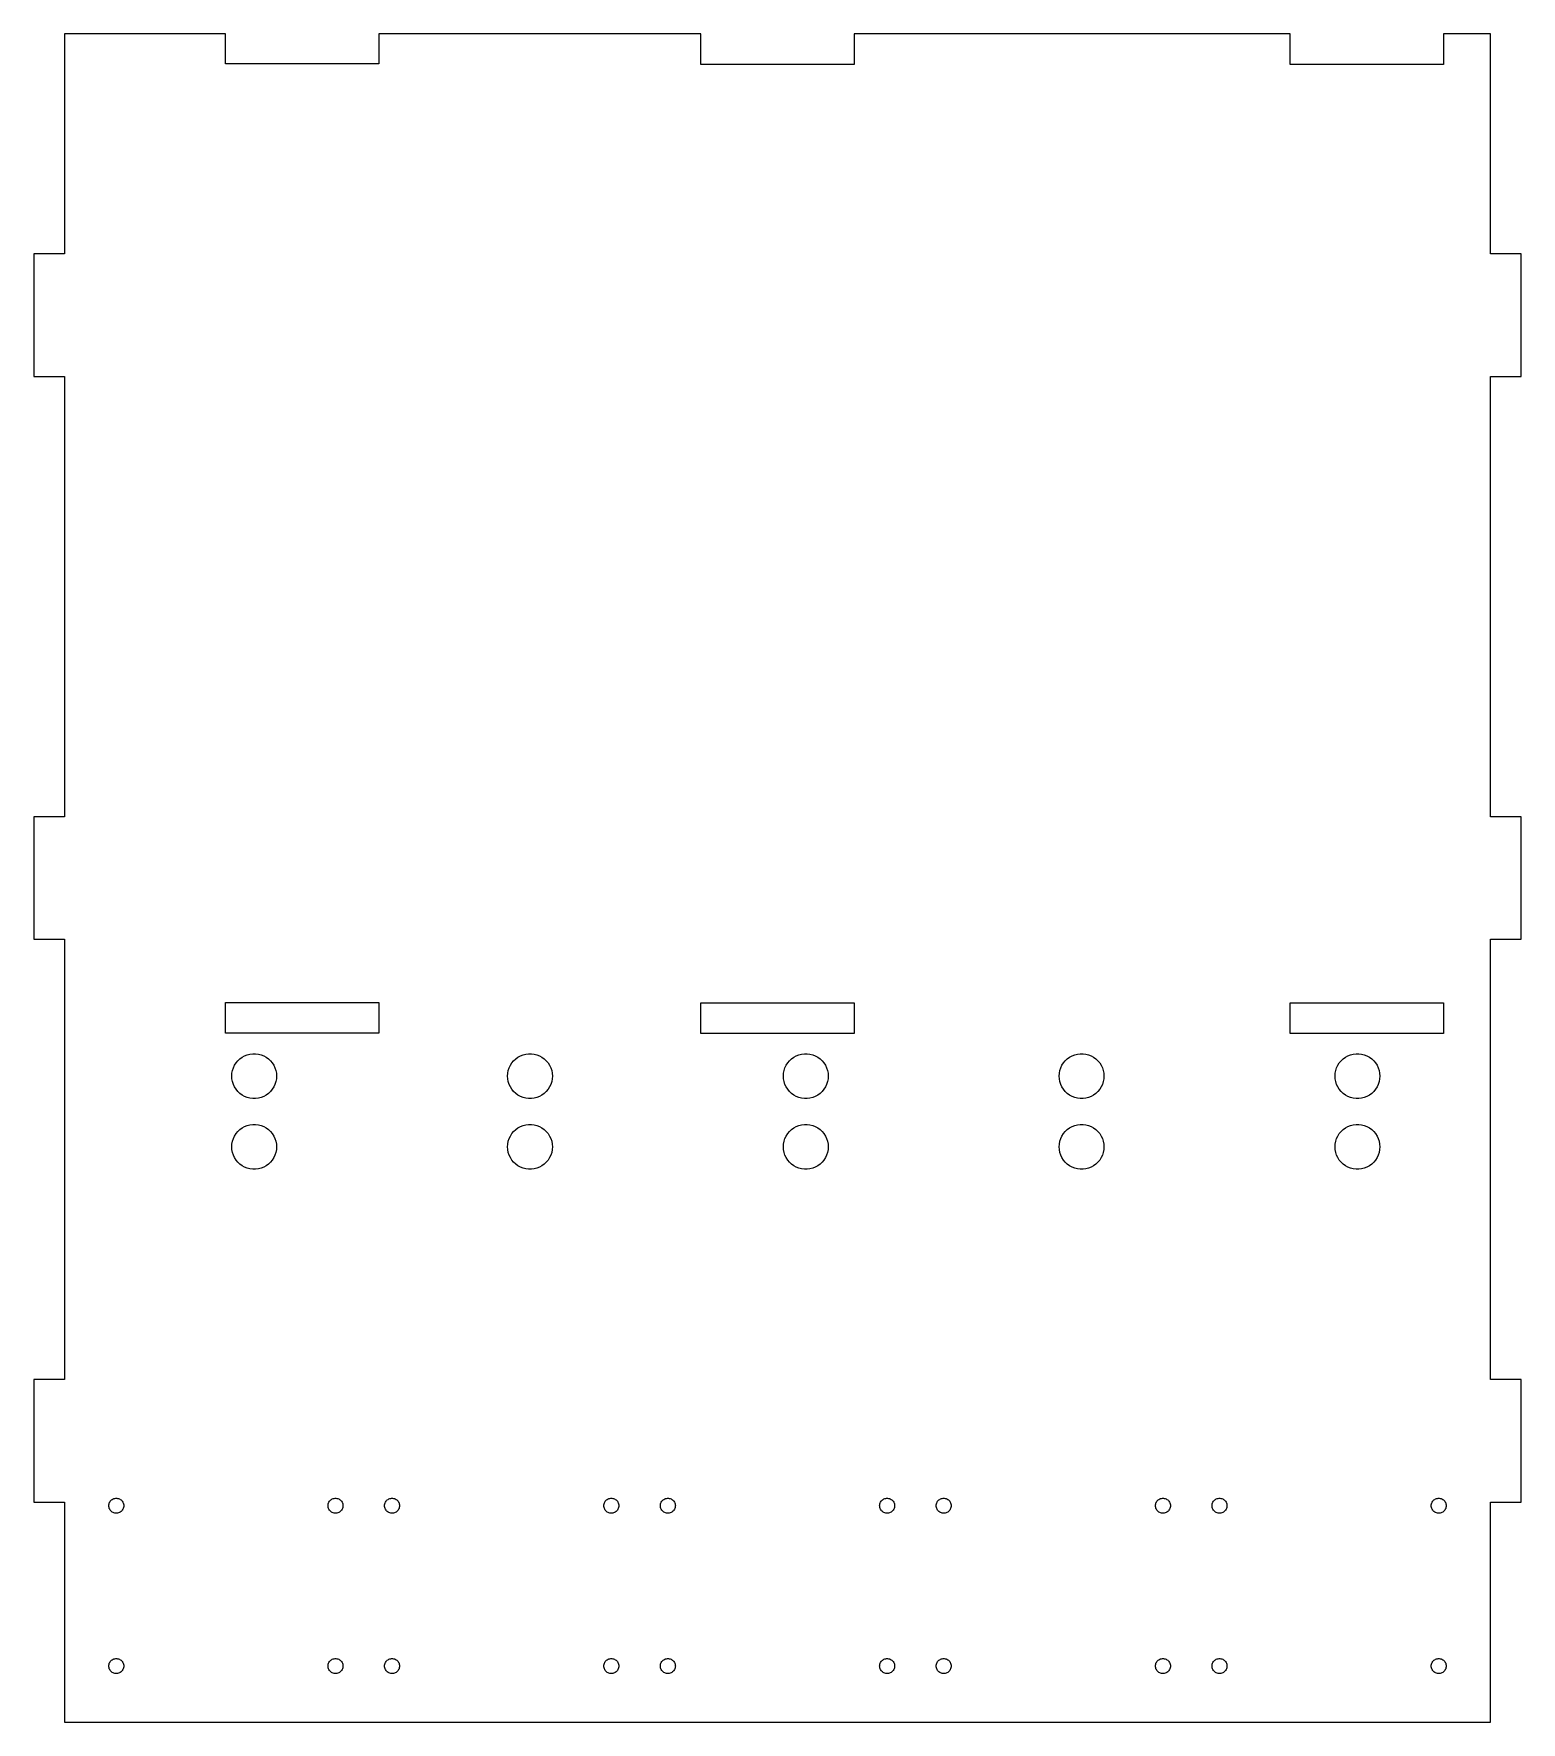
# Model space of a CAD drawing. Header units: metres. Extents: x -158 to 158, y -149 to 209.
import ezdxf

# ---------------------------------------------------------------- set-up
doc = ezdxf.new("R2010")
doc.units = ezdxf.units.M

msp = doc.modelspace()

# ---------------------------------------------------------------- linework, layer by layer
for p, q in [((-117.083, 208.75), (-151.25, 208.75)), ((-151.25, 208.75), (-151.25, 162.083)), ((-117.083, 202.35), (-117.083, 208.75)), ((-16.25, 208.75), (-84.5833, 208.75)), ((-84.5833, 208.75), (-84.5833, 202.35)), ((-16.25, 202.25), (-16.25, 208.75)), ((108.75, 208.75), (16.25, 208.75)), ((16.25, 208.75), (16.25, 202.25)), ((108.75, 202.25), (108.75, 208.75)), ((151.25, 208.75), (141.25, 208.75)), ((141.25, 208.75), (141.25, 202.25)), ((151.25, 162.083), (151.25, 208.75)), ((-84.5833, 202.35), (-117.083, 202.35)), ((16.25, 202.25), (-16.25, 202.25)), ((141.25, 202.25), (108.75, 202.25)), ((-151.25, 162.083), (-157.75, 162.083)), ((-157.75, 162.083), (-157.75, 136.083)), ((157.75, 162.083), (151.25, 162.083)), ((157.75, 136.083), (157.75, 162.083)), ((-157.75, 136.083), (-151.25, 136.083)), ((-151.25, 136.083), (-151.25, 42.75)), ((151.25, 42.75), (151.25, 136.083)), ((151.25, 136.083), (157.75, 136.083)), ((-151.25, 42.75), (-157.75, 42.75)), ((-157.75, 42.75), (-157.75, 16.75)), ((157.75, 42.75), (151.25, 42.75)), ((157.75, 16.75), (157.75, 42.75)), ((-157.75, 16.75), (-151.25, 16.75)), ((-151.25, 16.75), (-151.25, -76.5833)), ((151.25, -76.5833), (151.25, 16.75)), ((151.25, 16.75), (157.75, 16.75)), ((-117.083, -3.14999), (-117.083, 3.34999)), ((-117.083, 3.34999), (-84.5833, 3.34999)), ((-84.5833, 3.34999), (-84.5833, -3.14999)), ((-16.25, -3.25), (-16.25, 3.25)), ((-16.25, 3.25), (16.25, 3.25)), ((16.25, 3.25), (16.25, -3.25)), ((108.75, -3.25), (108.75, 3.25)), ((108.75, 3.25), (141.25, 3.25)), ((141.25, 3.25), (141.25, -3.25)), ((-84.5833, -3.14999), (-117.083, -3.14999)), ((16.25, -3.25), (-16.25, -3.25)), ((141.25, -3.25), (108.75, -3.25)), ((-115.601, -11.0687), (-115.416, -10.5014)), ((-115.416, -10.5014), (-115.162, -9.96167)), ((-115.162, -9.96167), (-114.843, -9.45801)), ((-114.843, -9.45801), (-114.463, -8.9984)), ((-114.463, -8.9984), (-114.028, -8.59006)), ((-114.028, -8.59006), (-113.545, -8.23944)), ((-113.545, -8.23944), (-113.022, -7.95206)), ((-113.022, -7.95206), (-112.468, -7.73247)), ((-112.468, -7.73247), (-111.89, -7.58412)), ((-111.89, -7.58412), (-111.298, -7.50937)), ((-111.298, -7.50937), (-110.702, -7.50937)), ((-110.702, -7.50937), (-110.11, -7.58412)), ((-110.11, -7.58412), (-109.532, -7.73247)), ((-109.532, -7.73247), (-108.978, -7.95206)), ((-108.978, -7.95206), (-108.455, -8.23944)), ((-108.455, -8.23944), (-107.972, -8.59006)), ((-107.972, -8.59006), (-107.537, -8.9984)), ((-107.537, -8.9984), (-107.157, -9.45801)), ((-107.157, -9.45801), (-106.838, -9.96167)), ((-106.838, -9.96167), (-106.584, -10.5014)), ((-106.584, -10.5014), (-106.399, -11.0687)), ((-57.1008, -11.0687), (-56.9164, -10.5014)), ((-56.9164, -10.5014), (-56.6624, -9.96167)), ((-56.6624, -9.96167), (-56.3428, -9.45801)), ((-56.3428, -9.45801), (-55.9626, -8.9984)), ((-55.9626, -8.9984), (-55.5278, -8.59006)), ((-55.5278, -8.59006), (-55.0452, -8.23944)), ((-55.0452, -8.23944), (-54.5224, -7.95206)), ((-54.5224, -7.95206), (-53.9678, -7.73247)), ((-53.9678, -7.73247), (-53.3901, -7.58412)), ((-53.3901, -7.58412), (-52.7982, -7.50937)), ((-52.7982, -7.50937), (-52.2017, -7.50937)), ((-52.2017, -7.50937), (-51.6099, -7.58412)), ((-51.6099, -7.58412), (-51.0322, -7.73247)), ((-51.0322, -7.73247), (-50.4775, -7.95206)), ((-50.4775, -7.95206), (-49.9548, -8.23944)), ((-49.9548, -8.23944), (-49.4722, -8.59006)), ((-49.4722, -8.59006), (-49.0374, -8.9984)), ((-49.0374, -8.9984), (-48.6572, -9.45801)), ((-48.6572, -9.45801), (-48.3375, -9.96167)), ((-48.3375, -9.96167), (-48.0836, -10.5014)), ((-48.0836, -10.5014), (-47.8992, -11.0687)), ((1.39922, -11.0687), (1.58356, -10.5014)), ((1.58356, -10.5014), (1.83754, -9.96167)), ((1.83754, -9.96167), (2.15717, -9.45801)), ((2.15717, -9.45801), (2.53738, -8.9984)), ((2.53738, -8.9984), (2.97223, -8.59006)), ((2.97223, -8.59006), (3.45482, -8.23944)), ((3.45482, -8.23944), (3.97754, -7.95206)), ((3.97754, -7.95206), (4.53217, -7.73247)), ((4.53217, -7.73247), (5.10992, -7.58412)), ((5.10992, -7.58412), (5.70174, -7.50937)), ((5.70174, -7.50937), (6.29825, -7.50937)), ((6.29825, -7.50937), (6.89006, -7.58412)), ((6.89006, -7.58412), (7.46782, -7.73247)), ((7.46782, -7.73247), (8.02245, -7.95206)), ((8.02245, -7.95206), (8.54517, -8.23944)), ((8.54517, -8.23944), (9.02776, -8.59006)), ((9.02776, -8.59006), (9.4626, -8.9984)), ((9.4626, -8.9984), (9.84282, -9.45801)), ((9.84282, -9.45801), (10.1624, -9.96167)), ((10.1624, -9.96167), (10.4164, -10.5014)), ((10.4164, -10.5014), (10.6008, -11.0687)), ((59.8992, -11.0687), (60.0836, -10.5014)), ((60.0836, -10.5014), (60.3375, -9.96167)), ((60.3375, -9.96167), (60.6572, -9.45801)), ((60.6572, -9.45801), (61.0374, -8.9984)), ((61.0374, -8.9984), (61.4722, -8.59006)), ((61.4722, -8.59006), (61.9548, -8.23944)), ((61.9548, -8.23944), (62.4775, -7.95206)), ((62.4775, -7.95206), (63.0322, -7.73247)), ((63.0322, -7.73247), (63.6099, -7.58412)), ((63.6099, -7.58412), (64.2017, -7.50937)), ((64.2017, -7.50937), (64.7982, -7.50937)), ((64.7982, -7.50937), (65.3901, -7.58412)), ((65.3901, -7.58412), (65.9678, -7.73247)), ((65.9678, -7.73247), (66.5224, -7.95206)), ((66.5224, -7.95206), (67.0452, -8.23944)), ((67.0452, -8.23944), (67.5278, -8.59006)), ((67.5278, -8.59006), (67.9626, -8.9984)), ((67.9626, -8.9984), (68.3428, -9.45801)), ((68.3428, -9.45801), (68.6625, -9.96167)), ((68.6625, -9.96167), (68.9164, -10.5014)), ((68.9164, -10.5014), (69.1008, -11.0687)), ((118.399, -11.0687), (118.584, -10.5014)), ((118.584, -10.5014), (118.838, -9.96167)), ((118.838, -9.96167), (119.157, -9.45801)), ((119.157, -9.45801), (119.537, -8.9984)), ((119.537, -8.9984), (119.972, -8.59006)), ((119.972, -8.59006), (120.455, -8.23944)), ((120.455, -8.23944), (120.978, -7.95206)), ((120.978, -7.95206), (121.532, -7.73247)), ((121.532, -7.73247), (122.11, -7.58412)), ((122.11, -7.58412), (122.702, -7.50937)), ((122.702, -7.50937), (123.298, -7.50937)), ((123.298, -7.50937), (123.89, -7.58412)), ((123.89, -7.58412), (124.468, -7.73247)), ((124.468, -7.73247), (125.022, -7.95206)), ((125.022, -7.95206), (125.545, -8.23944)), ((125.545, -8.23944), (126.028, -8.59006)), ((126.028, -8.59006), (126.463, -8.9984)), ((126.463, -8.9984), (126.843, -9.45801)), ((126.843, -9.45801), (127.162, -9.96167)), ((127.162, -9.96167), (127.416, -10.5014)), ((127.416, -10.5014), (127.601, -11.0687)), ((-115.75, -12.25), (-115.713, -11.6547)), ((-115.713, -12.8453), (-115.75, -12.25)), ((-115.713, -11.6547), (-115.601, -11.0687)), ((-115.601, -13.4313), (-115.713, -12.8453)), ((-115.416, -13.9986), (-115.601, -13.4313)), ((-115.162, -14.5383), (-115.416, -13.9986)), ((-106.584, -13.9986), (-106.838, -14.5383)), ((-106.399, -13.4313), (-106.584, -13.9986)), ((-106.399, -11.0687), (-106.287, -11.6547)), ((-106.287, -12.8453), (-106.399, -13.4313)), ((-106.287, -11.6547), (-106.25, -12.25)), ((-106.25, -12.25), (-106.287, -12.8453)), ((-57.25, -12.25), (-57.2125, -11.6547)), ((-57.2125, -12.8453), (-57.25, -12.25)), ((-57.2125, -11.6547), (-57.1008, -11.0687)), ((-57.1008, -13.4313), (-57.2125, -12.8453)), ((-56.9164, -13.9986), (-57.1008, -13.4313)), ((-56.6624, -14.5383), (-56.9164, -13.9986)), ((-48.0836, -13.9986), (-48.3375, -14.5383)), ((-47.8992, -13.4313), (-48.0836, -13.9986)), ((-47.8992, -11.0687), (-47.7874, -11.6547)), ((-47.7874, -12.8453), (-47.8992, -13.4313)), ((-47.7874, -11.6547), (-47.75, -12.25)), ((-47.75, -12.25), (-47.7874, -12.8453)), ((1.25, -12.25), (1.28745, -11.6547)), ((1.28745, -12.8453), (1.25, -12.25)), ((1.28745, -11.6547), (1.39922, -11.0687)), ((1.39922, -13.4313), (1.28745, -12.8453)), ((1.58356, -13.9986), (1.39922, -13.4313)), ((1.83754, -14.5383), (1.58356, -13.9986)), ((10.4164, -13.9986), (10.1624, -14.5383)), ((10.6008, -13.4313), (10.4164, -13.9986)), ((10.6008, -11.0687), (10.7125, -11.6547)), ((10.7125, -12.8453), (10.6008, -13.4313)), ((10.7125, -11.6547), (10.75, -12.25)), ((10.75, -12.25), (10.7125, -12.8453)), ((59.75, -12.25), (59.7874, -11.6547)), ((59.7874, -12.8453), (59.75, -12.25)), ((59.7874, -11.6547), (59.8992, -11.0687)), ((59.8992, -13.4313), (59.7874, -12.8453)), ((60.0836, -13.9986), (59.8992, -13.4313)), ((60.3375, -14.5383), (60.0836, -13.9986)), ((68.9164, -13.9986), (68.6625, -14.5383)), ((69.1008, -13.4313), (68.9164, -13.9986)), ((69.1008, -11.0687), (69.2125, -11.6547)), ((69.2125, -12.8453), (69.1008, -13.4313)), ((69.2125, -11.6547), (69.25, -12.25)), ((69.25, -12.25), (69.2125, -12.8453)), ((118.25, -12.25), (118.287, -11.6547)), ((118.287, -12.8453), (118.25, -12.25)), ((118.287, -11.6547), (118.399, -11.0687)), ((118.399, -13.4313), (118.287, -12.8453)), ((118.584, -13.9986), (118.399, -13.4313)), ((118.838, -14.5383), (118.584, -13.9986)), ((127.416, -13.9986), (127.162, -14.5383)), ((127.601, -13.4313), (127.416, -13.9986)), ((127.601, -11.0687), (127.713, -11.6547)), ((127.713, -12.8453), (127.601, -13.4313)), ((127.713, -11.6547), (127.75, -12.25)), ((127.75, -12.25), (127.713, -12.8453)), ((-114.843, -15.042), (-115.162, -14.5383)), ((-114.463, -15.5016), (-114.843, -15.042)), ((-114.028, -15.9099), (-114.463, -15.5016)), ((-113.545, -16.2605), (-114.028, -15.9099)), ((-113.022, -16.5479), (-113.545, -16.2605)), ((-112.468, -16.7675), (-113.022, -16.5479)), ((-111.89, -16.9159), (-112.468, -16.7675)), ((-111.298, -16.9906), (-111.89, -16.9159)), ((-110.702, -16.9906), (-111.298, -16.9906)), ((-110.11, -16.9159), (-110.702, -16.9906)), ((-109.532, -16.7675), (-110.11, -16.9159)), ((-108.978, -16.5479), (-109.532, -16.7675)), ((-108.455, -16.2605), (-108.978, -16.5479)), ((-107.972, -15.9099), (-108.455, -16.2605)), ((-107.537, -15.5016), (-107.972, -15.9099)), ((-107.157, -15.042), (-107.537, -15.5016)), ((-106.838, -14.5383), (-107.157, -15.042)), ((-56.3428, -15.042), (-56.6624, -14.5383)), ((-55.9626, -15.5016), (-56.3428, -15.042)), ((-55.5278, -15.9099), (-55.9626, -15.5016)), ((-55.0452, -16.2605), (-55.5278, -15.9099)), ((-54.5224, -16.5479), (-55.0452, -16.2605)), ((-53.9678, -16.7675), (-54.5224, -16.5479)), ((-53.3901, -16.9159), (-53.9678, -16.7675)), ((-52.7982, -16.9906), (-53.3901, -16.9159)), ((-52.2017, -16.9906), (-52.7982, -16.9906)), ((-51.6099, -16.9159), (-52.2017, -16.9906)), ((-51.0322, -16.7675), (-51.6099, -16.9159)), ((-50.4775, -16.5479), (-51.0322, -16.7675)), ((-49.9548, -16.2605), (-50.4775, -16.5479)), ((-49.4722, -15.9099), (-49.9548, -16.2605)), ((-49.0374, -15.5016), (-49.4722, -15.9099)), ((-48.6572, -15.042), (-49.0374, -15.5016)), ((-48.3375, -14.5383), (-48.6572, -15.042)), ((2.15717, -15.042), (1.83754, -14.5383)), ((2.53738, -15.5016), (2.15717, -15.042)), ((2.97223, -15.9099), (2.53738, -15.5016)), ((3.45482, -16.2605), (2.97223, -15.9099)), ((3.97754, -16.5479), (3.45482, -16.2605)), ((4.53217, -16.7675), (3.97754, -16.5479)), ((5.10992, -16.9159), (4.53217, -16.7675)), ((5.70174, -16.9906), (5.10992, -16.9159)), ((6.29825, -16.9906), (5.70174, -16.9906)), ((6.89006, -16.9159), (6.29825, -16.9906)), ((7.46782, -16.7675), (6.89006, -16.9159)), ((8.02245, -16.5479), (7.46782, -16.7675)), ((8.54517, -16.2605), (8.02245, -16.5479)), ((9.02776, -15.9099), (8.54517, -16.2605)), ((9.4626, -15.5016), (9.02776, -15.9099)), ((9.84282, -15.042), (9.4626, -15.5016)), ((10.1624, -14.5383), (9.84282, -15.042)), ((60.6572, -15.042), (60.3375, -14.5383)), ((61.0374, -15.5016), (60.6572, -15.042)), ((61.4722, -15.9099), (61.0374, -15.5016)), ((61.9548, -16.2605), (61.4722, -15.9099)), ((62.4775, -16.5479), (61.9548, -16.2605)), ((63.0322, -16.7675), (62.4775, -16.5479)), ((63.6099, -16.9159), (63.0322, -16.7675)), ((64.2017, -16.9906), (63.6099, -16.9159)), ((64.7982, -16.9906), (64.2017, -16.9906)), ((65.3901, -16.9159), (64.7982, -16.9906)), ((65.9678, -16.7675), (65.3901, -16.9159)), ((66.5224, -16.5479), (65.9678, -16.7675)), ((67.0452, -16.2605), (66.5224, -16.5479)), ((67.5278, -15.9099), (67.0452, -16.2605)), ((67.9626, -15.5016), (67.5278, -15.9099)), ((68.3428, -15.042), (67.9626, -15.5016)), ((68.6625, -14.5383), (68.3428, -15.042)), ((119.157, -15.042), (118.838, -14.5383)), ((119.537, -15.5016), (119.157, -15.042)), ((119.972, -15.9099), (119.537, -15.5016)), ((120.455, -16.2605), (119.972, -15.9099)), ((120.978, -16.5479), (120.455, -16.2605)), ((121.532, -16.7675), (120.978, -16.5479)), ((122.11, -16.9159), (121.532, -16.7675)), ((122.702, -16.9906), (122.11, -16.9159)), ((123.298, -16.9906), (122.702, -16.9906)), ((123.89, -16.9159), (123.298, -16.9906)), ((124.468, -16.7675), (123.89, -16.9159)), ((125.022, -16.5479), (124.468, -16.7675)), ((125.545, -16.2605), (125.022, -16.5479)), ((126.028, -15.9099), (125.545, -16.2605)), ((126.463, -15.5016), (126.028, -15.9099)), ((126.843, -15.042), (126.463, -15.5016)), ((127.162, -14.5383), (126.843, -15.042)), ((-115.416, -25.5014), (-115.162, -24.9617)), ((-115.162, -24.9617), (-114.843, -24.458)), ((-114.843, -24.458), (-114.463, -23.9984)), ((-114.463, -23.9984), (-114.028, -23.5901)), ((-114.028, -23.5901), (-113.545, -23.2394)), ((-113.545, -23.2394), (-113.022, -22.9521)), ((-113.022, -22.9521), (-112.468, -22.7325)), ((-112.468, -22.7325), (-111.89, -22.5841)), ((-111.89, -22.5841), (-111.298, -22.5094)), ((-111.298, -22.5094), (-110.702, -22.5094)), ((-110.702, -22.5094), (-110.11, -22.5841)), ((-110.11, -22.5841), (-109.532, -22.7325)), ((-109.532, -22.7325), (-108.978, -22.9521)), ((-108.978, -22.9521), (-108.455, -23.2394)), ((-108.455, -23.2394), (-107.972, -23.5901)), ((-107.972, -23.5901), (-107.537, -23.9984)), ((-107.537, -23.9984), (-107.157, -24.458)), ((-107.157, -24.458), (-106.838, -24.9617)), ((-106.838, -24.9617), (-106.584, -25.5014)), ((-56.9164, -25.5014), (-56.6624, -24.9617)), ((-56.6624, -24.9617), (-56.3428, -24.458)), ((-56.3428, -24.458), (-55.9626, -23.9984)), ((-55.9626, -23.9984), (-55.5278, -23.5901)), ((-55.5278, -23.5901), (-55.0452, -23.2394)), ((-55.0452, -23.2394), (-54.5224, -22.9521)), ((-54.5224, -22.9521), (-53.9678, -22.7325)), ((-53.9678, -22.7325), (-53.3901, -22.5841)), ((-53.3901, -22.5841), (-52.7982, -22.5094)), ((-52.7982, -22.5094), (-52.2017, -22.5094)), ((-52.2017, -22.5094), (-51.6099, -22.5841)), ((-51.6099, -22.5841), (-51.0322, -22.7325)), ((-51.0322, -22.7325), (-50.4775, -22.9521)), ((-50.4775, -22.9521), (-49.9548, -23.2394)), ((-49.9548, -23.2394), (-49.4722, -23.5901)), ((-49.4722, -23.5901), (-49.0374, -23.9984)), ((-49.0374, -23.9984), (-48.6572, -24.458)), ((-48.6572, -24.458), (-48.3375, -24.9617)), ((-48.3375, -24.9617), (-48.0836, -25.5014)), ((1.58356, -25.5014), (1.83754, -24.9617)), ((1.83754, -24.9617), (2.15717, -24.458)), ((2.15717, -24.458), (2.53738, -23.9984)), ((2.53738, -23.9984), (2.97223, -23.5901)), ((2.97223, -23.5901), (3.45482, -23.2394)), ((3.45482, -23.2394), (3.97754, -22.9521)), ((3.97754, -22.9521), (4.53217, -22.7325)), ((4.53217, -22.7325), (5.10992, -22.5841)), ((5.10992, -22.5841), (5.70174, -22.5094)), ((5.70174, -22.5094), (6.29825, -22.5094)), ((6.29825, -22.5094), (6.89006, -22.5841)), ((6.89006, -22.5841), (7.46782, -22.7325)), ((7.46782, -22.7325), (8.02245, -22.9521)), ((8.02245, -22.9521), (8.54517, -23.2394)), ((8.54517, -23.2394), (9.02776, -23.5901)), ((9.02776, -23.5901), (9.4626, -23.9984)), ((9.4626, -23.9984), (9.84282, -24.458)), ((9.84282, -24.458), (10.1624, -24.9617)), ((10.1624, -24.9617), (10.4164, -25.5014)), ((60.0836, -25.5014), (60.3375, -24.9617)), ((60.3375, -24.9617), (60.6572, -24.458)), ((60.6572, -24.458), (61.0374, -23.9984)), ((61.0374, -23.9984), (61.4722, -23.5901)), ((61.4722, -23.5901), (61.9548, -23.2394)), ((61.9548, -23.2394), (62.4775, -22.9521)), ((62.4775, -22.9521), (63.0322, -22.7325)), ((63.0322, -22.7325), (63.6099, -22.5841)), ((63.6099, -22.5841), (64.2017, -22.5094)), ((64.2017, -22.5094), (64.7982, -22.5094)), ((64.7982, -22.5094), (65.3901, -22.5841)), ((65.3901, -22.5841), (65.9678, -22.7325)), ((65.9678, -22.7325), (66.5224, -22.9521)), ((66.5224, -22.9521), (67.0452, -23.2394)), ((67.0452, -23.2394), (67.5278, -23.5901)), ((67.5278, -23.5901), (67.9626, -23.9984)), ((67.9626, -23.9984), (68.3428, -24.458)), ((68.3428, -24.458), (68.6625, -24.9617)), ((68.6625, -24.9617), (68.9164, -25.5014)), ((118.584, -25.5014), (118.838, -24.9617)), ((118.838, -24.9617), (119.157, -24.458)), ((119.157, -24.458), (119.537, -23.9984)), ((119.537, -23.9984), (119.972, -23.5901)), ((119.972, -23.5901), (120.455, -23.2394)), ((120.455, -23.2394), (120.978, -22.9521)), ((120.978, -22.9521), (121.532, -22.7325)), ((121.532, -22.7325), (122.11, -22.5841)), ((122.11, -22.5841), (122.702, -22.5094)), ((122.702, -22.5094), (123.298, -22.5094)), ((123.298, -22.5094), (123.89, -22.5841)), ((123.89, -22.5841), (124.468, -22.7325)), ((124.468, -22.7325), (125.022, -22.9521)), ((125.022, -22.9521), (125.545, -23.2394)), ((125.545, -23.2394), (126.028, -23.5901)), ((126.028, -23.5901), (126.463, -23.9984)), ((126.463, -23.9984), (126.843, -24.458)), ((126.843, -24.458), (127.162, -24.9617)), ((127.162, -24.9617), (127.416, -25.5014)), ((-115.75, -27.25), (-115.713, -26.6547)), ((-115.713, -27.8453), (-115.75, -27.25)), ((-115.713, -26.6547), (-115.601, -26.0687)), ((-115.601, -28.4313), (-115.713, -27.8453)), ((-115.601, -26.0687), (-115.416, -25.5014)), ((-115.416, -28.9986), (-115.601, -28.4313)), ((-106.584, -25.5014), (-106.399, -26.0687)), ((-106.399, -28.4313), (-106.584, -28.9986)), ((-106.399, -26.0687), (-106.287, -26.6547)), ((-106.287, -27.8453), (-106.399, -28.4313)), ((-106.287, -26.6547), (-106.25, -27.25)), ((-106.25, -27.25), (-106.287, -27.8453)), ((-57.25, -27.25), (-57.2125, -26.6547)), ((-57.2125, -27.8453), (-57.25, -27.25)), ((-57.2125, -26.6547), (-57.1008, -26.0687)), ((-57.1008, -28.4313), (-57.2125, -27.8453)), ((-57.1008, -26.0687), (-56.9164, -25.5014)), ((-56.9164, -28.9986), (-57.1008, -28.4313)), ((-48.0836, -25.5014), (-47.8992, -26.0687)), ((-47.8992, -28.4313), (-48.0836, -28.9986)), ((-47.8992, -26.0687), (-47.7874, -26.6547)), ((-47.7874, -27.8453), (-47.8992, -28.4313)), ((-47.7874, -26.6547), (-47.75, -27.25)), ((-47.75, -27.25), (-47.7874, -27.8453)), ((1.25, -27.25), (1.28745, -26.6547)), ((1.28745, -27.8453), (1.25, -27.25)), ((1.28745, -26.6547), (1.39922, -26.0687)), ((1.39922, -28.4313), (1.28745, -27.8453)), ((1.39922, -26.0687), (1.58356, -25.5014)), ((1.58356, -28.9986), (1.39922, -28.4313)), ((10.4164, -25.5014), (10.6008, -26.0687)), ((10.6008, -28.4313), (10.4164, -28.9986)), ((10.6008, -26.0687), (10.7125, -26.6547)), ((10.7125, -27.8453), (10.6008, -28.4313)), ((10.7125, -26.6547), (10.75, -27.25)), ((10.75, -27.25), (10.7125, -27.8453)), ((59.75, -27.25), (59.7874, -26.6547)), ((59.7874, -27.8453), (59.75, -27.25)), ((59.7874, -26.6547), (59.8992, -26.0687)), ((59.8992, -28.4313), (59.7874, -27.8453)), ((59.8992, -26.0687), (60.0836, -25.5014)), ((60.0836, -28.9986), (59.8992, -28.4313)), ((68.9164, -25.5014), (69.1008, -26.0687)), ((69.1008, -28.4313), (68.9164, -28.9986)), ((69.1008, -26.0687), (69.2125, -26.6547)), ((69.2125, -27.8453), (69.1008, -28.4313)), ((69.2125, -26.6547), (69.25, -27.25)), ((69.25, -27.25), (69.2125, -27.8453)), ((118.25, -27.25), (118.287, -26.6547)), ((118.287, -27.8453), (118.25, -27.25)), ((118.287, -26.6547), (118.399, -26.0687)), ((118.399, -28.4313), (118.287, -27.8453)), ((118.399, -26.0687), (118.584, -25.5014)), ((118.584, -28.9986), (118.399, -28.4313)), ((127.416, -25.5014), (127.601, -26.0687)), ((127.601, -28.4313), (127.416, -28.9986)), ((127.601, -26.0687), (127.713, -26.6547)), ((127.713, -27.8453), (127.601, -28.4313)), ((127.713, -26.6547), (127.75, -27.25)), ((127.75, -27.25), (127.713, -27.8453)), ((-115.162, -29.5383), (-115.416, -28.9986)), ((-114.843, -30.042), (-115.162, -29.5383)), ((-114.463, -30.5016), (-114.843, -30.042)), ((-114.028, -30.9099), (-114.463, -30.5016)), ((-113.545, -31.2605), (-114.028, -30.9099)), ((-113.022, -31.5479), (-113.545, -31.2605)), ((-112.468, -31.7675), (-113.022, -31.5479)), ((-111.89, -31.9159), (-112.468, -31.7675)), ((-111.298, -31.9906), (-111.89, -31.9159)), ((-110.702, -31.9906), (-111.298, -31.9906)), ((-110.11, -31.9159), (-110.702, -31.9906)), ((-109.532, -31.7675), (-110.11, -31.9159)), ((-108.978, -31.5479), (-109.532, -31.7675)), ((-108.455, -31.2605), (-108.978, -31.5479)), ((-107.972, -30.9099), (-108.455, -31.2605)), ((-107.537, -30.5016), (-107.972, -30.9099)), ((-107.157, -30.042), (-107.537, -30.5016)), ((-106.838, -29.5383), (-107.157, -30.042)), ((-106.584, -28.9986), (-106.838, -29.5383)), ((-56.6624, -29.5383), (-56.9164, -28.9986)), ((-56.3428, -30.042), (-56.6624, -29.5383)), ((-55.9626, -30.5016), (-56.3428, -30.042)), ((-55.5278, -30.9099), (-55.9626, -30.5016)), ((-55.0452, -31.2605), (-55.5278, -30.9099)), ((-54.5224, -31.5479), (-55.0452, -31.2605)), ((-53.9678, -31.7675), (-54.5224, -31.5479)), ((-53.3901, -31.9159), (-53.9678, -31.7675)), ((-52.7982, -31.9906), (-53.3901, -31.9159)), ((-52.2017, -31.9906), (-52.7982, -31.9906)), ((-51.6099, -31.9159), (-52.2017, -31.9906)), ((-51.0322, -31.7675), (-51.6099, -31.9159)), ((-50.4775, -31.5479), (-51.0322, -31.7675)), ((-49.9548, -31.2605), (-50.4775, -31.5479)), ((-49.4722, -30.9099), (-49.9548, -31.2605)), ((-49.0374, -30.5016), (-49.4722, -30.9099)), ((-48.6572, -30.042), (-49.0374, -30.5016)), ((-48.3375, -29.5383), (-48.6572, -30.042)), ((-48.0836, -28.9986), (-48.3375, -29.5383)), ((1.83754, -29.5383), (1.58356, -28.9986)), ((2.15717, -30.042), (1.83754, -29.5383)), ((2.53738, -30.5016), (2.15717, -30.042)), ((2.97223, -30.9099), (2.53738, -30.5016)), ((3.45482, -31.2605), (2.97223, -30.9099)), ((3.97754, -31.5479), (3.45482, -31.2605)), ((4.53217, -31.7675), (3.97754, -31.5479)), ((5.10992, -31.9159), (4.53217, -31.7675)), ((5.70174, -31.9906), (5.10992, -31.9159)), ((6.29825, -31.9906), (5.70174, -31.9906)), ((6.89006, -31.9159), (6.29825, -31.9906)), ((7.46782, -31.7675), (6.89006, -31.9159)), ((8.02245, -31.5479), (7.46782, -31.7675)), ((8.54517, -31.2605), (8.02245, -31.5479)), ((9.02776, -30.9099), (8.54517, -31.2605)), ((9.4626, -30.5016), (9.02776, -30.9099)), ((9.84282, -30.042), (9.4626, -30.5016)), ((10.1624, -29.5383), (9.84282, -30.042)), ((10.4164, -28.9986), (10.1624, -29.5383)), ((60.3375, -29.5383), (60.0836, -28.9986)), ((60.6572, -30.042), (60.3375, -29.5383)), ((61.0374, -30.5016), (60.6572, -30.042)), ((61.4722, -30.9099), (61.0374, -30.5016)), ((61.9548, -31.2605), (61.4722, -30.9099)), ((62.4775, -31.5479), (61.9548, -31.2605)), ((63.0322, -31.7675), (62.4775, -31.5479)), ((63.6099, -31.9159), (63.0322, -31.7675)), ((64.2017, -31.9906), (63.6099, -31.9159)), ((64.7982, -31.9906), (64.2017, -31.9906)), ((65.3901, -31.9159), (64.7982, -31.9906)), ((65.9678, -31.7675), (65.3901, -31.9159)), ((66.5224, -31.5479), (65.9678, -31.7675)), ((67.0452, -31.2605), (66.5224, -31.5479)), ((67.5278, -30.9099), (67.0452, -31.2605)), ((67.9626, -30.5016), (67.5278, -30.9099)), ((68.3428, -30.042), (67.9626, -30.5016)), ((68.6625, -29.5383), (68.3428, -30.042)), ((68.9164, -28.9986), (68.6625, -29.5383)), ((118.838, -29.5383), (118.584, -28.9986)), ((119.157, -30.042), (118.838, -29.5383)), ((119.537, -30.5016), (119.157, -30.042)), ((119.972, -30.9099), (119.537, -30.5016)), ((120.455, -31.2605), (119.972, -30.9099)), ((120.978, -31.5479), (120.455, -31.2605)), ((121.532, -31.7675), (120.978, -31.5479)), ((122.11, -31.9159), (121.532, -31.7675)), ((122.702, -31.9906), (122.11, -31.9159)), ((123.298, -31.9906), (122.702, -31.9906)), ((123.89, -31.9159), (123.298, -31.9906)), ((124.468, -31.7675), (123.89, -31.9159)), ((125.022, -31.5479), (124.468, -31.7675)), ((125.545, -31.2605), (125.022, -31.5479)), ((126.028, -30.9099), (125.545, -31.2605)), ((126.463, -30.5016), (126.028, -30.9099)), ((126.843, -30.042), (126.463, -30.5016)), ((127.162, -29.5383), (126.843, -30.042)), ((127.416, -28.9986), (127.162, -29.5383)), ((-151.25, -76.5833), (-157.75, -76.5833)), ((-157.75, -76.5833), (-157.75, -102.583)), ((157.75, -76.5833), (151.25, -76.5833)), ((157.75, -102.583), (157.75, -76.5833)), ((-157.75, -102.583), (-151.25, -102.583)), ((-151.25, -102.583), (-151.25, -149.25)), ((-141.837, -103.337), (-141.825, -103.139)), ((-141.825, -103.536), (-141.837, -103.337)), ((-141.825, -103.139), (-141.788, -102.943)), ((-141.788, -103.732), (-141.825, -103.536)), ((-141.788, -102.943), (-141.726, -102.753)), ((-141.726, -103.922), (-141.788, -103.732)), ((-141.726, -102.753), (-141.641, -102.573)), ((-141.641, -102.573), (-141.534, -102.404)), ((-141.534, -102.404), (-141.407, -102.251)), ((-141.407, -102.251), (-141.262, -102.114)), ((-141.262, -102.114), (-141.101, -101.997)), ((-141.101, -101.997), (-140.926, -101.901)), ((-140.926, -101.901), (-140.741, -101.828)), ((-140.741, -101.828), (-140.547, -101.778)), ((-140.547, -101.778), (-140.35, -101.753)), ((-140.35, -101.753), (-140.15, -101.753)), ((-140.15, -101.753), (-139.953, -101.778)), ((-139.953, -101.778), (-139.759, -101.828)), ((-139.759, -101.828), (-139.574, -101.901)), ((-139.574, -101.901), (-139.399, -101.997)), ((-139.399, -101.997), (-139.238, -102.114)), ((-139.238, -102.114), (-139.093, -102.251)), ((-139.093, -102.251), (-138.966, -102.404)), ((-138.966, -102.404), (-138.859, -102.573)), ((-138.859, -102.573), (-138.774, -102.753)), ((-138.774, -102.753), (-138.712, -102.943)), ((-138.712, -103.732), (-138.774, -103.922)), ((-138.712, -102.943), (-138.675, -103.139)), ((-138.675, -103.536), (-138.712, -103.732)), ((-138.675, -103.139), (-138.663, -103.337)), ((-138.663, -103.337), (-138.675, -103.536)), ((-95.3375, -103.337), (-95.325, -103.139)), ((-95.325, -103.536), (-95.3375, -103.337)), ((-95.325, -103.139), (-95.2876, -102.943)), ((-95.2876, -103.732), (-95.325, -103.536)), ((-95.2876, -102.943), (-95.226, -102.753)), ((-95.226, -103.922), (-95.2876, -103.732)), ((-95.226, -102.753), (-95.1411, -102.573)), ((-95.1411, -102.573), (-95.0343, -102.404)), ((-95.0343, -102.404), (-94.9072, -102.251)), ((-94.9072, -102.251), (-94.7619, -102.114)), ((-94.7619, -102.114), (-94.6006, -101.997)), ((-94.6006, -101.997), (-94.4259, -101.901)), ((-94.4259, -101.901), (-94.2406, -101.828)), ((-94.2406, -101.828), (-94.0475, -101.778)), ((-94.0475, -101.778), (-93.8497, -101.753)), ((-93.8497, -101.753), (-93.6503, -101.753)), ((-93.6503, -101.753), (-93.4525, -101.778)), ((-93.4525, -101.778), (-93.2594, -101.828)), ((-93.2594, -101.828), (-93.0741, -101.901)), ((-93.0741, -101.901), (-92.8994, -101.997)), ((-92.8994, -101.997), (-92.7381, -102.114)), ((-92.7381, -102.114), (-92.5928, -102.251)), ((-92.5928, -102.251), (-92.4657, -102.404)), ((-92.4657, -102.404), (-92.3589, -102.573)), ((-92.3589, -102.573), (-92.274, -102.753)), ((-92.274, -102.753), (-92.2124, -102.943)), ((-92.2124, -103.732), (-92.274, -103.922)), ((-92.2124, -102.943), (-92.175, -103.139)), ((-92.175, -103.536), (-92.2124, -103.732)), ((-92.175, -103.139), (-92.1625, -103.337)), ((-92.1625, -103.337), (-92.175, -103.536)), ((-83.3375, -103.337), (-83.325, -103.139)), ((-83.325, -103.536), (-83.3375, -103.337)), ((-83.325, -103.139), (-83.2876, -102.943)), ((-83.2876, -103.732), (-83.325, -103.536)), ((-83.2876, -102.943), (-83.226, -102.753)), ((-83.226, -103.922), (-83.2876, -103.732)), ((-83.226, -102.753), (-83.1411, -102.573)), ((-83.1411, -102.573), (-83.0343, -102.404)), ((-83.0343, -102.404), (-82.9072, -102.251)), ((-82.9072, -102.251), (-82.7619, -102.114)), ((-82.7619, -102.114), (-82.6006, -101.997)), ((-82.6006, -101.997), (-82.4259, -101.901)), ((-82.4259, -101.901), (-82.2406, -101.828)), ((-82.2406, -101.828), (-82.0475, -101.778)), ((-82.0475, -101.778), (-81.8497, -101.753)), ((-81.8497, -101.753), (-81.6503, -101.753)), ((-81.6503, -101.753), (-81.4525, -101.778)), ((-81.4525, -101.778), (-81.2594, -101.828)), ((-81.2594, -101.828), (-81.0741, -101.901)), ((-81.0741, -101.901), (-80.8994, -101.997)), ((-80.8994, -101.997), (-80.7381, -102.114)), ((-80.7381, -102.114), (-80.5928, -102.251)), ((-80.5928, -102.251), (-80.4657, -102.404)), ((-80.4657, -102.404), (-80.3589, -102.573)), ((-80.3589, -102.573), (-80.274, -102.753)), ((-80.274, -102.753), (-80.2124, -102.943)), ((-80.2124, -103.732), (-80.274, -103.922)), ((-80.2124, -102.943), (-80.175, -103.139)), ((-80.175, -103.536), (-80.2124, -103.732)), ((-80.175, -103.139), (-80.1625, -103.337)), ((-80.1625, -103.337), (-80.175, -103.536)), ((-36.8375, -103.337), (-36.825, -103.139)), ((-36.825, -103.536), (-36.8375, -103.337)), ((-36.825, -103.139), (-36.7876, -102.943)), ((-36.7876, -103.732), (-36.825, -103.536)), ((-36.7876, -102.943), (-36.726, -102.753)), ((-36.726, -103.922), (-36.7876, -103.732)), ((-36.726, -102.753), (-36.6411, -102.573)), ((-36.6411, -102.573), (-36.5343, -102.404)), ((-36.5343, -102.404), (-36.4072, -102.251)), ((-36.4072, -102.251), (-36.2619, -102.114)), ((-36.2619, -102.114), (-36.1006, -101.997)), ((-36.1006, -101.997), (-35.9259, -101.901)), ((-35.9259, -101.901), (-35.7406, -101.828)), ((-35.7406, -101.828), (-35.5475, -101.778)), ((-35.5475, -101.778), (-35.3497, -101.753)), ((-35.3497, -101.753), (-35.1503, -101.753)), ((-35.1503, -101.753), (-34.9525, -101.778)), ((-34.9525, -101.778), (-34.7594, -101.828)), ((-34.7594, -101.828), (-34.5741, -101.901)), ((-34.5741, -101.901), (-34.3994, -101.997)), ((-34.3994, -101.997), (-34.2381, -102.114)), ((-34.2381, -102.114), (-34.0928, -102.251)), ((-34.0928, -102.251), (-33.9657, -102.404)), ((-33.9657, -102.404), (-33.8589, -102.573)), ((-33.8589, -102.573), (-33.774, -102.753)), ((-33.774, -102.753), (-33.7124, -102.943)), ((-33.7124, -103.732), (-33.774, -103.922)), ((-33.7124, -102.943), (-33.675, -103.139)), ((-33.675, -103.536), (-33.7124, -103.732)), ((-33.675, -103.139), (-33.6625, -103.337)), ((-33.6625, -103.337), (-33.675, -103.536)), ((-24.8375, -103.337), (-24.825, -103.139)), ((-24.825, -103.536), (-24.8375, -103.337)), ((-24.825, -103.139), (-24.7876, -102.943)), ((-24.7876, -103.732), (-24.825, -103.536)), ((-24.7876, -102.943), (-24.726, -102.753)), ((-24.726, -103.922), (-24.7876, -103.732)), ((-24.726, -102.753), (-24.6411, -102.573)), ((-24.6411, -102.573), (-24.5343, -102.404)), ((-24.5343, -102.404), (-24.4072, -102.251)), ((-24.4072, -102.251), (-24.2619, -102.114)), ((-24.2619, -102.114), (-24.1006, -101.997)), ((-24.1006, -101.997), (-23.9259, -101.901)), ((-23.9259, -101.901), (-23.7406, -101.828)), ((-23.7406, -101.828), (-23.5475, -101.778)), ((-23.5475, -101.778), (-23.3497, -101.753)), ((-23.3497, -101.753), (-23.1503, -101.753)), ((-23.1503, -101.753), (-22.9525, -101.778)), ((-22.9525, -101.778), (-22.7594, -101.828)), ((-22.7594, -101.828), (-22.5741, -101.901)), ((-22.5741, -101.901), (-22.3994, -101.997)), ((-22.3994, -101.997), (-22.2381, -102.114)), ((-22.2381, -102.114), (-22.0928, -102.251)), ((-22.0928, -102.251), (-21.9657, -102.404)), ((-21.9657, -102.404), (-21.8589, -102.573)), ((-21.8589, -102.573), (-21.774, -102.753)), ((-21.774, -102.753), (-21.7124, -102.943)), ((-21.7124, -103.732), (-21.774, -103.922)), ((-21.7124, -102.943), (-21.675, -103.139)), ((-21.675, -103.536), (-21.7124, -103.732)), ((-21.675, -103.139), (-21.6625, -103.337)), ((-21.6625, -103.337), (-21.675, -103.536)), ((21.6625, -103.337), (21.675, -103.139)), ((21.675, -103.536), (21.6625, -103.337)), ((21.675, -103.139), (21.7124, -102.943)), ((21.7124, -103.732), (21.675, -103.536)), ((21.7124, -102.943), (21.774, -102.753)), ((21.774, -103.922), (21.7124, -103.732)), ((21.774, -102.753), (21.8589, -102.573)), ((21.8589, -102.573), (21.9657, -102.404)), ((21.9657, -102.404), (22.0928, -102.251)), ((22.0928, -102.251), (22.2381, -102.114)), ((22.2381, -102.114), (22.3994, -101.997)), ((22.3994, -101.997), (22.5741, -101.901)), ((22.5741, -101.901), (22.7594, -101.828)), ((22.7594, -101.828), (22.9525, -101.778)), ((22.9525, -101.778), (23.1503, -101.753)), ((23.1503, -101.753), (23.3497, -101.753)), ((23.3497, -101.753), (23.5475, -101.778)), ((23.5475, -101.778), (23.7406, -101.828)), ((23.7406, -101.828), (23.9259, -101.901)), ((23.9259, -101.901), (24.1006, -101.997)), ((24.1006, -101.997), (24.2619, -102.114)), ((24.2619, -102.114), (24.4072, -102.251)), ((24.4072, -102.251), (24.5343, -102.404)), ((24.5343, -102.404), (24.6411, -102.573)), ((24.6411, -102.573), (24.726, -102.753)), ((24.726, -102.753), (24.7876, -102.943)), ((24.7876, -103.732), (24.726, -103.922)), ((24.7876, -102.943), (24.825, -103.139)), ((24.825, -103.536), (24.7876, -103.732)), ((24.825, -103.139), (24.8375, -103.337)), ((24.8375, -103.337), (24.825, -103.536)), ((33.6625, -103.337), (33.675, -103.139)), ((33.675, -103.536), (33.6625, -103.337)), ((33.675, -103.139), (33.7124, -102.943)), ((33.7124, -103.732), (33.675, -103.536)), ((33.7124, -102.943), (33.774, -102.753)), ((33.774, -103.922), (33.7124, -103.732)), ((33.774, -102.753), (33.8589, -102.573)), ((33.8589, -102.573), (33.9657, -102.404)), ((33.9657, -102.404), (34.0928, -102.251)), ((34.0928, -102.251), (34.2381, -102.114)), ((34.2381, -102.114), (34.3994, -101.997)), ((34.3994, -101.997), (34.5741, -101.901)), ((34.5741, -101.901), (34.7594, -101.828)), ((34.7594, -101.828), (34.9525, -101.778)), ((34.9525, -101.778), (35.1503, -101.753)), ((35.1503, -101.753), (35.3497, -101.753)), ((35.3497, -101.753), (35.5475, -101.778)), ((35.5475, -101.778), (35.7406, -101.828)), ((35.7406, -101.828), (35.9259, -101.901)), ((35.9259, -101.901), (36.1006, -101.997)), ((36.1006, -101.997), (36.2619, -102.114)), ((36.2619, -102.114), (36.4072, -102.251)), ((36.4072, -102.251), (36.5343, -102.404)), ((36.5343, -102.404), (36.6411, -102.573)), ((36.6411, -102.573), (36.726, -102.753)), ((36.726, -102.753), (36.7876, -102.943)), ((36.7876, -103.732), (36.726, -103.922)), ((36.7876, -102.943), (36.825, -103.139)), ((36.825, -103.536), (36.7876, -103.732)), ((36.825, -103.139), (36.8375, -103.337)), ((36.8375, -103.337), (36.825, -103.536)), ((80.1625, -103.337), (80.175, -103.139)), ((80.175, -103.536), (80.1625, -103.337)), ((80.175, -103.139), (80.2124, -102.943)), ((80.2124, -103.732), (80.175, -103.536)), ((80.2124, -102.943), (80.274, -102.753)), ((80.274, -103.922), (80.2124, -103.732)), ((80.274, -102.753), (80.3589, -102.573)), ((80.3589, -102.573), (80.4657, -102.404)), ((80.4657, -102.404), (80.5928, -102.251)), ((80.5928, -102.251), (80.7381, -102.114)), ((80.7381, -102.114), (80.8994, -101.997)), ((80.8994, -101.997), (81.0741, -101.901)), ((81.0741, -101.901), (81.2594, -101.828)), ((81.2594, -101.828), (81.4525, -101.778)), ((81.4525, -101.778), (81.6503, -101.753)), ((81.6503, -101.753), (81.8497, -101.753)), ((81.8497, -101.753), (82.0475, -101.778)), ((82.0475, -101.778), (82.2406, -101.828)), ((82.2406, -101.828), (82.4259, -101.901)), ((82.4259, -101.901), (82.6006, -101.997)), ((82.6006, -101.997), (82.7619, -102.114)), ((82.7619, -102.114), (82.9072, -102.251)), ((82.9072, -102.251), (83.0343, -102.404)), ((83.0343, -102.404), (83.1411, -102.573)), ((83.1411, -102.573), (83.226, -102.753)), ((83.226, -102.753), (83.2876, -102.943)), ((83.2876, -103.732), (83.226, -103.922)), ((83.2876, -102.943), (83.325, -103.139)), ((83.325, -103.536), (83.2876, -103.732)), ((83.325, -103.139), (83.3375, -103.337)), ((83.3375, -103.337), (83.325, -103.536)), ((92.1625, -103.337), (92.175, -103.139)), ((92.175, -103.536), (92.1625, -103.337)), ((92.175, -103.139), (92.2124, -102.943)), ((92.2124, -103.732), (92.175, -103.536)), ((92.2124, -102.943), (92.274, -102.753)), ((92.274, -103.922), (92.2124, -103.732)), ((92.274, -102.753), (92.3589, -102.573)), ((92.3589, -102.573), (92.4657, -102.404)), ((92.4657, -102.404), (92.5928, -102.251)), ((92.5928, -102.251), (92.7381, -102.114)), ((92.7381, -102.114), (92.8994, -101.997)), ((92.8994, -101.997), (93.0741, -101.901)), ((93.0741, -101.901), (93.2594, -101.828)), ((93.2594, -101.828), (93.4525, -101.778)), ((93.4525, -101.778), (93.6503, -101.753)), ((93.6503, -101.753), (93.8497, -101.753)), ((93.8497, -101.753), (94.0475, -101.778)), ((94.0475, -101.778), (94.2406, -101.828)), ((94.2406, -101.828), (94.4259, -101.901)), ((94.4259, -101.901), (94.6006, -101.997)), ((94.6006, -101.997), (94.7619, -102.114)), ((94.7619, -102.114), (94.9072, -102.251)), ((94.9072, -102.251), (95.0343, -102.404)), ((95.0343, -102.404), (95.1411, -102.573)), ((95.1411, -102.573), (95.226, -102.753)), ((95.226, -102.753), (95.2876, -102.943)), ((95.2876, -103.732), (95.226, -103.922)), ((95.2876, -102.943), (95.325, -103.139)), ((95.325, -103.536), (95.2876, -103.732)), ((95.325, -103.139), (95.3375, -103.337)), ((95.3375, -103.337), (95.325, -103.536)), ((138.663, -103.337), (138.675, -103.139)), ((138.675, -103.536), (138.663, -103.337)), ((138.675, -103.139), (138.712, -102.943)), ((138.712, -103.732), (138.675, -103.536)), ((138.712, -102.943), (138.774, -102.753)), ((138.774, -103.922), (138.712, -103.732)), ((138.774, -102.753), (138.859, -102.573)), ((138.859, -102.573), (138.966, -102.404)), ((138.966, -102.404), (139.093, -102.251)), ((139.093, -102.251), (139.238, -102.114)), ((139.238, -102.114), (139.399, -101.997)), ((139.399, -101.997), (139.574, -101.901)), ((139.574, -101.901), (139.759, -101.828)), ((139.759, -101.828), (139.953, -101.778)), ((139.953, -101.778), (140.15, -101.753)), ((140.15, -101.753), (140.35, -101.753)), ((140.35, -101.753), (140.547, -101.778)), ((140.547, -101.778), (140.741, -101.828)), ((140.741, -101.828), (140.926, -101.901)), ((140.926, -101.901), (141.101, -101.997)), ((141.101, -101.997), (141.262, -102.114)), ((141.262, -102.114), (141.407, -102.251)), ((141.407, -102.251), (141.534, -102.404)), ((141.534, -102.404), (141.641, -102.573)), ((141.641, -102.573), (141.726, -102.753)), ((141.726, -102.753), (141.788, -102.943)), ((141.788, -103.732), (141.726, -103.922)), ((141.788, -102.943), (141.825, -103.139)), ((141.825, -103.536), (141.788, -103.732)), ((141.825, -103.139), (141.837, -103.337)), ((141.837, -103.337), (141.825, -103.536)), ((151.25, -102.583), (157.75, -102.583)), ((151.25, -149.25), (151.25, -102.583)), ((-141.641, -104.102), (-141.726, -103.922)), ((-141.534, -104.271), (-141.641, -104.102)), ((-141.407, -104.424), (-141.534, -104.271)), ((-141.262, -104.561), (-141.407, -104.424)), ((-141.101, -104.678), (-141.262, -104.561)), ((-140.926, -104.774), (-141.101, -104.678)), ((-140.741, -104.847), (-140.926, -104.774)), ((-140.547, -104.897), (-140.741, -104.847)), ((-140.35, -104.922), (-140.547, -104.897)), ((-140.15, -104.922), (-140.35, -104.922)), ((-139.953, -104.897), (-140.15, -104.922)), ((-139.759, -104.847), (-139.953, -104.897)), ((-139.574, -104.774), (-139.759, -104.847)), ((-139.399, -104.678), (-139.574, -104.774)), ((-139.238, -104.561), (-139.399, -104.678)), ((-139.093, -104.424), (-139.238, -104.561)), ((-138.966, -104.271), (-139.093, -104.424)), ((-138.859, -104.102), (-138.966, -104.271)), ((-138.774, -103.922), (-138.859, -104.102)), ((-95.1411, -104.102), (-95.226, -103.922)), ((-95.0343, -104.271), (-95.1411, -104.102)), ((-94.9072, -104.424), (-95.0343, -104.271)), ((-94.7619, -104.561), (-94.9072, -104.424)), ((-94.6006, -104.678), (-94.7619, -104.561)), ((-94.4259, -104.774), (-94.6006, -104.678)), ((-94.2406, -104.847), (-94.4259, -104.774)), ((-94.0475, -104.897), (-94.2406, -104.847)), ((-93.8497, -104.922), (-94.0475, -104.897)), ((-93.6503, -104.922), (-93.8497, -104.922)), ((-93.4525, -104.897), (-93.6503, -104.922)), ((-93.2594, -104.847), (-93.4525, -104.897)), ((-93.0741, -104.774), (-93.2594, -104.847)), ((-92.8994, -104.678), (-93.0741, -104.774)), ((-92.7381, -104.561), (-92.8994, -104.678)), ((-92.5928, -104.424), (-92.7381, -104.561)), ((-92.4657, -104.271), (-92.5928, -104.424)), ((-92.3589, -104.102), (-92.4657, -104.271)), ((-92.274, -103.922), (-92.3589, -104.102)), ((-83.1411, -104.102), (-83.226, -103.922)), ((-83.0343, -104.271), (-83.1411, -104.102)), ((-82.9072, -104.424), (-83.0343, -104.271)), ((-82.7619, -104.561), (-82.9072, -104.424)), ((-82.6006, -104.678), (-82.7619, -104.561)), ((-82.4259, -104.774), (-82.6006, -104.678)), ((-82.2406, -104.847), (-82.4259, -104.774)), ((-82.0475, -104.897), (-82.2406, -104.847)), ((-81.8497, -104.922), (-82.0475, -104.897)), ((-81.6503, -104.922), (-81.8497, -104.922)), ((-81.4525, -104.897), (-81.6503, -104.922)), ((-81.2594, -104.847), (-81.4525, -104.897)), ((-81.0741, -104.774), (-81.2594, -104.847)), ((-80.8994, -104.678), (-81.0741, -104.774)), ((-80.7381, -104.561), (-80.8994, -104.678)), ((-80.5928, -104.424), (-80.7381, -104.561)), ((-80.4657, -104.271), (-80.5928, -104.424)), ((-80.3589, -104.102), (-80.4657, -104.271)), ((-80.274, -103.922), (-80.3589, -104.102)), ((-36.6411, -104.102), (-36.726, -103.922)), ((-36.5343, -104.271), (-36.6411, -104.102)), ((-36.4072, -104.424), (-36.5343, -104.271)), ((-36.2619, -104.561), (-36.4072, -104.424)), ((-36.1006, -104.678), (-36.2619, -104.561)), ((-35.9259, -104.774), (-36.1006, -104.678)), ((-35.7406, -104.847), (-35.9259, -104.774)), ((-35.5475, -104.897), (-35.7406, -104.847)), ((-35.3497, -104.922), (-35.5475, -104.897)), ((-35.1503, -104.922), (-35.3497, -104.922)), ((-34.9525, -104.897), (-35.1503, -104.922)), ((-34.7594, -104.847), (-34.9525, -104.897)), ((-34.5741, -104.774), (-34.7594, -104.847)), ((-34.3994, -104.678), (-34.5741, -104.774)), ((-34.2381, -104.561), (-34.3994, -104.678)), ((-34.0928, -104.424), (-34.2381, -104.561)), ((-33.9657, -104.271), (-34.0928, -104.424)), ((-33.8589, -104.102), (-33.9657, -104.271)), ((-33.774, -103.922), (-33.8589, -104.102)), ((-24.6411, -104.102), (-24.726, -103.922)), ((-24.5343, -104.271), (-24.6411, -104.102)), ((-24.4072, -104.424), (-24.5343, -104.271)), ((-24.2619, -104.561), (-24.4072, -104.424)), ((-24.1006, -104.678), (-24.2619, -104.561)), ((-23.9259, -104.774), (-24.1006, -104.678)), ((-23.7406, -104.847), (-23.9259, -104.774)), ((-23.5475, -104.897), (-23.7406, -104.847)), ((-23.3497, -104.922), (-23.5475, -104.897)), ((-23.1503, -104.922), (-23.3497, -104.922)), ((-22.9525, -104.897), (-23.1503, -104.922)), ((-22.7594, -104.847), (-22.9525, -104.897)), ((-22.5741, -104.774), (-22.7594, -104.847)), ((-22.3994, -104.678), (-22.5741, -104.774)), ((-22.2381, -104.561), (-22.3994, -104.678)), ((-22.0928, -104.424), (-22.2381, -104.561)), ((-21.9657, -104.271), (-22.0928, -104.424)), ((-21.8589, -104.102), (-21.9657, -104.271)), ((-21.774, -103.922), (-21.8589, -104.102)), ((21.8589, -104.102), (21.774, -103.922)), ((21.9657, -104.271), (21.8589, -104.102)), ((22.0928, -104.424), (21.9657, -104.271)), ((22.2381, -104.561), (22.0928, -104.424)), ((22.3994, -104.678), (22.2381, -104.561)), ((22.5741, -104.774), (22.3994, -104.678)), ((22.7594, -104.847), (22.5741, -104.774)), ((22.9525, -104.897), (22.7594, -104.847)), ((23.1503, -104.922), (22.9525, -104.897)), ((23.3497, -104.922), (23.1503, -104.922)), ((23.5475, -104.897), (23.3497, -104.922)), ((23.7406, -104.847), (23.5475, -104.897)), ((23.9259, -104.774), (23.7406, -104.847)), ((24.1006, -104.678), (23.9259, -104.774)), ((24.2619, -104.561), (24.1006, -104.678)), ((24.4072, -104.424), (24.2619, -104.561)), ((24.5343, -104.271), (24.4072, -104.424)), ((24.6411, -104.102), (24.5343, -104.271)), ((24.726, -103.922), (24.6411, -104.102)), ((33.8589, -104.102), (33.774, -103.922)), ((33.9657, -104.271), (33.8589, -104.102)), ((34.0928, -104.424), (33.9657, -104.271)), ((34.2381, -104.561), (34.0928, -104.424)), ((34.3994, -104.678), (34.2381, -104.561)), ((34.5741, -104.774), (34.3994, -104.678)), ((34.7594, -104.847), (34.5741, -104.774)), ((34.9525, -104.897), (34.7594, -104.847)), ((35.1503, -104.922), (34.9525, -104.897)), ((35.3497, -104.922), (35.1503, -104.922)), ((35.5475, -104.897), (35.3497, -104.922)), ((35.7406, -104.847), (35.5475, -104.897)), ((35.9259, -104.774), (35.7406, -104.847)), ((36.1006, -104.678), (35.9259, -104.774)), ((36.2619, -104.561), (36.1006, -104.678)), ((36.4072, -104.424), (36.2619, -104.561)), ((36.5343, -104.271), (36.4072, -104.424)), ((36.6411, -104.102), (36.5343, -104.271)), ((36.726, -103.922), (36.6411, -104.102)), ((80.3589, -104.102), (80.274, -103.922)), ((80.4657, -104.271), (80.3589, -104.102)), ((80.5928, -104.424), (80.4657, -104.271)), ((80.7381, -104.561), (80.5928, -104.424)), ((80.8994, -104.678), (80.7381, -104.561)), ((81.0741, -104.774), (80.8994, -104.678)), ((81.2594, -104.847), (81.0741, -104.774)), ((81.4525, -104.897), (81.2594, -104.847)), ((81.6503, -104.922), (81.4525, -104.897)), ((81.8497, -104.922), (81.6503, -104.922)), ((82.0475, -104.897), (81.8497, -104.922)), ((82.2406, -104.847), (82.0475, -104.897)), ((82.4259, -104.774), (82.2406, -104.847)), ((82.6006, -104.678), (82.4259, -104.774)), ((82.7619, -104.561), (82.6006, -104.678)), ((82.9072, -104.424), (82.7619, -104.561)), ((83.0343, -104.271), (82.9072, -104.424)), ((83.1411, -104.102), (83.0343, -104.271)), ((83.226, -103.922), (83.1411, -104.102)), ((92.3589, -104.102), (92.274, -103.922)), ((92.4657, -104.271), (92.3589, -104.102)), ((92.5928, -104.424), (92.4657, -104.271)), ((92.7381, -104.561), (92.5928, -104.424)), ((92.8994, -104.678), (92.7381, -104.561)), ((93.0741, -104.774), (92.8994, -104.678)), ((93.2594, -104.847), (93.0741, -104.774)), ((93.4525, -104.897), (93.2594, -104.847)), ((93.6503, -104.922), (93.4525, -104.897)), ((93.8497, -104.922), (93.6503, -104.922)), ((94.0475, -104.897), (93.8497, -104.922)), ((94.2406, -104.847), (94.0475, -104.897)), ((94.4259, -104.774), (94.2406, -104.847)), ((94.6006, -104.678), (94.4259, -104.774)), ((94.7619, -104.561), (94.6006, -104.678)), ((94.9072, -104.424), (94.7619, -104.561)), ((95.0343, -104.271), (94.9072, -104.424)), ((95.1411, -104.102), (95.0343, -104.271)), ((95.226, -103.922), (95.1411, -104.102)), ((138.859, -104.102), (138.774, -103.922)), ((138.966, -104.271), (138.859, -104.102)), ((139.093, -104.424), (138.966, -104.271)), ((139.238, -104.561), (139.093, -104.424)), ((139.399, -104.678), (139.238, -104.561)), ((139.574, -104.774), (139.399, -104.678)), ((139.759, -104.847), (139.574, -104.774)), ((139.953, -104.897), (139.759, -104.847)), ((140.15, -104.922), (139.953, -104.897)), ((140.35, -104.922), (140.15, -104.922)), ((140.547, -104.897), (140.35, -104.922)), ((140.741, -104.847), (140.547, -104.897)), ((140.926, -104.774), (140.741, -104.847)), ((141.101, -104.678), (140.926, -104.774)), ((141.262, -104.561), (141.101, -104.678)), ((141.407, -104.424), (141.262, -104.561)), ((141.534, -104.271), (141.407, -104.424)), ((141.641, -104.102), (141.534, -104.271)), ((141.726, -103.922), (141.641, -104.102)), ((-141.262, -136.114), (-141.101, -135.997)), ((-141.101, -135.997), (-140.926, -135.901)), ((-140.926, -135.901), (-140.741, -135.828)), ((-140.741, -135.828), (-140.547, -135.778)), ((-140.547, -135.778), (-140.35, -135.753)), ((-140.35, -135.753), (-140.15, -135.753)), ((-140.15, -135.753), (-139.953, -135.778)), ((-139.953, -135.778), (-139.759, -135.828)), ((-139.759, -135.828), (-139.574, -135.901)), ((-139.574, -135.901), (-139.399, -135.997)), ((-139.399, -135.997), (-139.238, -136.114)), ((-94.7619, -136.114), (-94.6006, -135.997)), ((-94.6006, -135.997), (-94.4259, -135.901)), ((-94.4259, -135.901), (-94.2406, -135.828)), ((-94.2406, -135.828), (-94.0475, -135.778)), ((-94.0475, -135.778), (-93.8497, -135.753)), ((-93.8497, -135.753), (-93.6503, -135.753)), ((-93.6503, -135.753), (-93.4525, -135.778)), ((-93.4525, -135.778), (-93.2594, -135.828)), ((-93.2594, -135.828), (-93.0741, -135.901)), ((-93.0741, -135.901), (-92.8994, -135.997)), ((-92.8994, -135.997), (-92.7381, -136.114)), ((-82.7619, -136.114), (-82.6006, -135.997)), ((-82.6006, -135.997), (-82.4259, -135.901)), ((-82.4259, -135.901), (-82.2406, -135.828)), ((-82.2406, -135.828), (-82.0475, -135.778)), ((-82.0475, -135.778), (-81.8497, -135.753)), ((-81.8497, -135.753), (-81.6503, -135.753)), ((-81.6503, -135.753), (-81.4525, -135.778)), ((-81.4525, -135.778), (-81.2594, -135.828)), ((-81.2594, -135.828), (-81.0741, -135.901)), ((-81.0741, -135.901), (-80.8994, -135.997)), ((-80.8994, -135.997), (-80.7381, -136.114)), ((-36.2619, -136.114), (-36.1006, -135.997)), ((-36.1006, -135.997), (-35.9259, -135.901)), ((-35.9259, -135.901), (-35.7406, -135.828)), ((-35.7406, -135.828), (-35.5475, -135.778)), ((-35.5475, -135.778), (-35.3497, -135.753)), ((-35.3497, -135.753), (-35.1503, -135.753)), ((-35.1503, -135.753), (-34.9525, -135.778)), ((-34.9525, -135.778), (-34.7594, -135.828)), ((-34.7594, -135.828), (-34.5741, -135.901)), ((-34.5741, -135.901), (-34.3994, -135.997)), ((-34.3994, -135.997), (-34.2381, -136.114)), ((-24.2619, -136.114), (-24.1006, -135.997)), ((-24.1006, -135.997), (-23.9259, -135.901)), ((-23.9259, -135.901), (-23.7406, -135.828)), ((-23.7406, -135.828), (-23.5475, -135.778)), ((-23.5475, -135.778), (-23.3497, -135.753)), ((-23.3497, -135.753), (-23.1503, -135.753)), ((-23.1503, -135.753), (-22.9525, -135.778)), ((-22.9525, -135.778), (-22.7594, -135.828)), ((-22.7594, -135.828), (-22.5741, -135.901)), ((-22.5741, -135.901), (-22.3994, -135.997)), ((-22.3994, -135.997), (-22.2381, -136.114)), ((22.2381, -136.114), (22.3994, -135.997)), ((22.3994, -135.997), (22.5741, -135.901)), ((22.5741, -135.901), (22.7594, -135.828)), ((22.7594, -135.828), (22.9525, -135.778)), ((22.9525, -135.778), (23.1503, -135.753)), ((23.1503, -135.753), (23.3497, -135.753)), ((23.3497, -135.753), (23.5475, -135.778)), ((23.5475, -135.778), (23.7406, -135.828)), ((23.7406, -135.828), (23.9259, -135.901)), ((23.9259, -135.901), (24.1006, -135.997)), ((24.1006, -135.997), (24.2619, -136.114)), ((34.2381, -136.114), (34.3994, -135.997)), ((34.3994, -135.997), (34.5741, -135.901)), ((34.5741, -135.901), (34.7594, -135.828)), ((34.7594, -135.828), (34.9525, -135.778)), ((34.9525, -135.778), (35.1503, -135.753)), ((35.1503, -135.753), (35.3497, -135.753)), ((35.3497, -135.753), (35.5475, -135.778)), ((35.5475, -135.778), (35.7406, -135.828)), ((35.7406, -135.828), (35.9259, -135.901)), ((35.9259, -135.901), (36.1006, -135.997)), ((36.1006, -135.997), (36.2619, -136.114)), ((80.7381, -136.114), (80.8994, -135.997)), ((80.8994, -135.997), (81.0741, -135.901)), ((81.0741, -135.901), (81.2594, -135.828)), ((81.2594, -135.828), (81.4525, -135.778)), ((81.4525, -135.778), (81.6503, -135.753)), ((81.6503, -135.753), (81.8497, -135.753)), ((81.8497, -135.753), (82.0475, -135.778)), ((82.0475, -135.778), (82.2406, -135.828)), ((82.2406, -135.828), (82.4259, -135.901)), ((82.4259, -135.901), (82.6006, -135.997)), ((82.6006, -135.997), (82.7619, -136.114)), ((92.7381, -136.114), (92.8994, -135.997)), ((92.8994, -135.997), (93.0741, -135.901)), ((93.0741, -135.901), (93.2594, -135.828)), ((93.2594, -135.828), (93.4525, -135.778)), ((93.4525, -135.778), (93.6503, -135.753)), ((93.6503, -135.753), (93.8497, -135.753)), ((93.8497, -135.753), (94.0475, -135.778)), ((94.0475, -135.778), (94.2406, -135.828)), ((94.2406, -135.828), (94.4259, -135.901)), ((94.4259, -135.901), (94.6006, -135.997)), ((94.6006, -135.997), (94.7619, -136.114)), ((139.238, -136.114), (139.399, -135.997)), ((139.399, -135.997), (139.574, -135.901)), ((139.574, -135.901), (139.759, -135.828)), ((139.759, -135.828), (139.953, -135.778)), ((139.953, -135.778), (140.15, -135.753)), ((140.15, -135.753), (140.35, -135.753)), ((140.35, -135.753), (140.547, -135.778)), ((140.547, -135.778), (140.741, -135.828)), ((140.741, -135.828), (140.926, -135.901)), ((140.926, -135.901), (141.101, -135.997)), ((141.101, -135.997), (141.262, -136.114)), ((-141.837, -137.337), (-141.825, -137.139)), ((-141.825, -137.536), (-141.837, -137.337)), ((-141.825, -137.139), (-141.788, -136.943)), ((-141.788, -137.732), (-141.825, -137.536)), ((-141.788, -136.943), (-141.726, -136.753)), ((-141.726, -137.922), (-141.788, -137.732)), ((-141.726, -136.753), (-141.641, -136.573)), ((-141.641, -138.102), (-141.726, -137.922)), ((-141.641, -136.573), (-141.534, -136.404)), ((-141.534, -138.271), (-141.641, -138.102)), ((-141.534, -136.404), (-141.407, -136.251)), ((-141.407, -138.424), (-141.534, -138.271)), ((-141.407, -136.251), (-141.262, -136.114)), ((-141.262, -138.561), (-141.407, -138.424)), ((-141.101, -138.678), (-141.262, -138.561)), ((-140.926, -138.774), (-141.101, -138.678)), ((-140.741, -138.847), (-140.926, -138.774)), ((-140.547, -138.897), (-140.741, -138.847)), ((-140.35, -138.922), (-140.547, -138.897)), ((-140.15, -138.922), (-140.35, -138.922)), ((-139.953, -138.897), (-140.15, -138.922)), ((-139.759, -138.847), (-139.953, -138.897)), ((-139.574, -138.774), (-139.759, -138.847)), ((-139.399, -138.678), (-139.574, -138.774)), ((-139.238, -138.561), (-139.399, -138.678)), ((-139.238, -136.114), (-139.093, -136.251)), ((-139.093, -138.424), (-139.238, -138.561)), ((-139.093, -136.251), (-138.966, -136.404)), ((-138.966, -138.271), (-139.093, -138.424)), ((-138.966, -136.404), (-138.859, -136.573)), ((-138.859, -138.102), (-138.966, -138.271)), ((-138.859, -136.573), (-138.774, -136.753)), ((-138.774, -137.922), (-138.859, -138.102)), ((-138.774, -136.753), (-138.712, -136.943)), ((-138.712, -137.732), (-138.774, -137.922)), ((-138.712, -136.943), (-138.675, -137.139)), ((-138.675, -137.536), (-138.712, -137.732)), ((-138.675, -137.139), (-138.663, -137.337)), ((-138.663, -137.337), (-138.675, -137.536)), ((-95.3375, -137.337), (-95.325, -137.139)), ((-95.325, -137.536), (-95.3375, -137.337)), ((-95.325, -137.139), (-95.2876, -136.943)), ((-95.2876, -137.732), (-95.325, -137.536)), ((-95.2876, -136.943), (-95.226, -136.753)), ((-95.226, -137.922), (-95.2876, -137.732)), ((-95.226, -136.753), (-95.1411, -136.573)), ((-95.1411, -138.102), (-95.226, -137.922)), ((-95.1411, -136.573), (-95.0343, -136.404)), ((-95.0343, -138.271), (-95.1411, -138.102)), ((-95.0343, -136.404), (-94.9072, -136.251)), ((-94.9072, -138.424), (-95.0343, -138.271)), ((-94.9072, -136.251), (-94.7619, -136.114)), ((-94.7619, -138.561), (-94.9072, -138.424)), ((-94.6006, -138.678), (-94.7619, -138.561)), ((-94.4259, -138.774), (-94.6006, -138.678)), ((-94.2406, -138.847), (-94.4259, -138.774)), ((-94.0475, -138.897), (-94.2406, -138.847)), ((-93.8497, -138.922), (-94.0475, -138.897)), ((-93.6503, -138.922), (-93.8497, -138.922)), ((-93.4525, -138.897), (-93.6503, -138.922)), ((-93.2594, -138.847), (-93.4525, -138.897)), ((-93.0741, -138.774), (-93.2594, -138.847)), ((-92.8994, -138.678), (-93.0741, -138.774)), ((-92.7381, -138.561), (-92.8994, -138.678)), ((-92.7381, -136.114), (-92.5928, -136.251)), ((-92.5928, -138.424), (-92.7381, -138.561)), ((-92.5928, -136.251), (-92.4657, -136.404)), ((-92.4657, -138.271), (-92.5928, -138.424)), ((-92.4657, -136.404), (-92.3589, -136.573)), ((-92.3589, -138.102), (-92.4657, -138.271)), ((-92.3589, -136.573), (-92.274, -136.753)), ((-92.274, -137.922), (-92.3589, -138.102)), ((-92.274, -136.753), (-92.2124, -136.943)), ((-92.2124, -137.732), (-92.274, -137.922)), ((-92.2124, -136.943), (-92.175, -137.139)), ((-92.175, -137.536), (-92.2124, -137.732)), ((-92.175, -137.139), (-92.1625, -137.337)), ((-92.1625, -137.337), (-92.175, -137.536)), ((-83.3375, -137.337), (-83.325, -137.139)), ((-83.325, -137.536), (-83.3375, -137.337)), ((-83.325, -137.139), (-83.2876, -136.943)), ((-83.2876, -137.732), (-83.325, -137.536)), ((-83.2876, -136.943), (-83.226, -136.753)), ((-83.226, -137.922), (-83.2876, -137.732)), ((-83.226, -136.753), (-83.1411, -136.573)), ((-83.1411, -138.102), (-83.226, -137.922)), ((-83.1411, -136.573), (-83.0343, -136.404)), ((-83.0343, -138.271), (-83.1411, -138.102)), ((-83.0343, -136.404), (-82.9072, -136.251)), ((-82.9072, -138.424), (-83.0343, -138.271)), ((-82.9072, -136.251), (-82.7619, -136.114)), ((-82.7619, -138.561), (-82.9072, -138.424)), ((-82.6006, -138.678), (-82.7619, -138.561)), ((-82.4259, -138.774), (-82.6006, -138.678)), ((-82.2406, -138.847), (-82.4259, -138.774)), ((-82.0475, -138.897), (-82.2406, -138.847)), ((-81.8497, -138.922), (-82.0475, -138.897)), ((-81.6503, -138.922), (-81.8497, -138.922)), ((-81.4525, -138.897), (-81.6503, -138.922)), ((-81.2594, -138.847), (-81.4525, -138.897)), ((-81.0741, -138.774), (-81.2594, -138.847)), ((-80.8994, -138.678), (-81.0741, -138.774)), ((-80.7381, -138.561), (-80.8994, -138.678)), ((-80.7381, -136.114), (-80.5928, -136.251)), ((-80.5928, -138.424), (-80.7381, -138.561)), ((-80.5928, -136.251), (-80.4657, -136.404)), ((-80.4657, -138.271), (-80.5928, -138.424)), ((-80.4657, -136.404), (-80.3589, -136.573)), ((-80.3589, -138.102), (-80.4657, -138.271)), ((-80.3589, -136.573), (-80.274, -136.753)), ((-80.274, -137.922), (-80.3589, -138.102)), ((-80.274, -136.753), (-80.2124, -136.943)), ((-80.2124, -137.732), (-80.274, -137.922)), ((-80.2124, -136.943), (-80.175, -137.139)), ((-80.175, -137.536), (-80.2124, -137.732)), ((-80.175, -137.139), (-80.1625, -137.337)), ((-80.1625, -137.337), (-80.175, -137.536)), ((-36.8375, -137.337), (-36.825, -137.139)), ((-36.825, -137.536), (-36.8375, -137.337)), ((-36.825, -137.139), (-36.7876, -136.943)), ((-36.7876, -137.732), (-36.825, -137.536)), ((-36.7876, -136.943), (-36.726, -136.753)), ((-36.726, -137.922), (-36.7876, -137.732)), ((-36.726, -136.753), (-36.6411, -136.573)), ((-36.6411, -138.102), (-36.726, -137.922)), ((-36.6411, -136.573), (-36.5343, -136.404)), ((-36.5343, -138.271), (-36.6411, -138.102)), ((-36.5343, -136.404), (-36.4072, -136.251)), ((-36.4072, -138.424), (-36.5343, -138.271)), ((-36.4072, -136.251), (-36.2619, -136.114)), ((-36.2619, -138.561), (-36.4072, -138.424)), ((-36.1006, -138.678), (-36.2619, -138.561)), ((-35.9259, -138.774), (-36.1006, -138.678)), ((-35.7406, -138.847), (-35.9259, -138.774)), ((-35.5475, -138.897), (-35.7406, -138.847)), ((-35.3497, -138.922), (-35.5475, -138.897)), ((-35.1503, -138.922), (-35.3497, -138.922)), ((-34.9525, -138.897), (-35.1503, -138.922)), ((-34.7594, -138.847), (-34.9525, -138.897)), ((-34.5741, -138.774), (-34.7594, -138.847)), ((-34.3994, -138.678), (-34.5741, -138.774)), ((-34.2381, -138.561), (-34.3994, -138.678)), ((-34.2381, -136.114), (-34.0928, -136.251)), ((-34.0928, -138.424), (-34.2381, -138.561)), ((-34.0928, -136.251), (-33.9657, -136.404)), ((-33.9657, -138.271), (-34.0928, -138.424)), ((-33.9657, -136.404), (-33.8589, -136.573)), ((-33.8589, -138.102), (-33.9657, -138.271)), ((-33.8589, -136.573), (-33.774, -136.753)), ((-33.774, -137.922), (-33.8589, -138.102)), ((-33.774, -136.753), (-33.7124, -136.943)), ((-33.7124, -137.732), (-33.774, -137.922)), ((-33.7124, -136.943), (-33.675, -137.139)), ((-33.675, -137.536), (-33.7124, -137.732)), ((-33.675, -137.139), (-33.6625, -137.337)), ((-33.6625, -137.337), (-33.675, -137.536)), ((-24.8375, -137.337), (-24.825, -137.139)), ((-24.825, -137.536), (-24.8375, -137.337)), ((-24.825, -137.139), (-24.7876, -136.943)), ((-24.7876, -137.732), (-24.825, -137.536)), ((-24.7876, -136.943), (-24.726, -136.753)), ((-24.726, -137.922), (-24.7876, -137.732)), ((-24.726, -136.753), (-24.6411, -136.573)), ((-24.6411, -138.102), (-24.726, -137.922)), ((-24.6411, -136.573), (-24.5343, -136.404)), ((-24.5343, -138.271), (-24.6411, -138.102)), ((-24.5343, -136.404), (-24.4072, -136.251)), ((-24.4072, -138.424), (-24.5343, -138.271)), ((-24.4072, -136.251), (-24.2619, -136.114)), ((-24.2619, -138.561), (-24.4072, -138.424)), ((-24.1006, -138.678), (-24.2619, -138.561)), ((-23.9259, -138.774), (-24.1006, -138.678)), ((-23.7406, -138.847), (-23.9259, -138.774)), ((-23.5475, -138.897), (-23.7406, -138.847)), ((-23.3497, -138.922), (-23.5475, -138.897)), ((-23.1503, -138.922), (-23.3497, -138.922)), ((-22.9525, -138.897), (-23.1503, -138.922)), ((-22.7594, -138.847), (-22.9525, -138.897)), ((-22.5741, -138.774), (-22.7594, -138.847)), ((-22.3994, -138.678), (-22.5741, -138.774)), ((-22.2381, -138.561), (-22.3994, -138.678)), ((-22.2381, -136.114), (-22.0928, -136.251)), ((-22.0928, -138.424), (-22.2381, -138.561)), ((-22.0928, -136.251), (-21.9657, -136.404)), ((-21.9657, -138.271), (-22.0928, -138.424)), ((-21.9657, -136.404), (-21.8589, -136.573)), ((-21.8589, -138.102), (-21.9657, -138.271)), ((-21.8589, -136.573), (-21.774, -136.753)), ((-21.774, -137.922), (-21.8589, -138.102)), ((-21.774, -136.753), (-21.7124, -136.943)), ((-21.7124, -137.732), (-21.774, -137.922)), ((-21.7124, -136.943), (-21.675, -137.139)), ((-21.675, -137.536), (-21.7124, -137.732)), ((-21.675, -137.139), (-21.6625, -137.337)), ((-21.6625, -137.337), (-21.675, -137.536)), ((21.6625, -137.337), (21.675, -137.139)), ((21.675, -137.536), (21.6625, -137.337)), ((21.675, -137.139), (21.7124, -136.943)), ((21.7124, -137.732), (21.675, -137.536)), ((21.7124, -136.943), (21.774, -136.753)), ((21.774, -137.922), (21.7124, -137.732)), ((21.774, -136.753), (21.8589, -136.573)), ((21.8589, -138.102), (21.774, -137.922)), ((21.8589, -136.573), (21.9657, -136.404)), ((21.9657, -138.271), (21.8589, -138.102)), ((21.9657, -136.404), (22.0928, -136.251)), ((22.0928, -138.424), (21.9657, -138.271)), ((22.0928, -136.251), (22.2381, -136.114)), ((22.2381, -138.561), (22.0928, -138.424)), ((22.3994, -138.678), (22.2381, -138.561)), ((22.5741, -138.774), (22.3994, -138.678)), ((22.7594, -138.847), (22.5741, -138.774)), ((22.9525, -138.897), (22.7594, -138.847)), ((23.1503, -138.922), (22.9525, -138.897)), ((23.3497, -138.922), (23.1503, -138.922)), ((23.5475, -138.897), (23.3497, -138.922)), ((23.7406, -138.847), (23.5475, -138.897)), ((23.9259, -138.774), (23.7406, -138.847)), ((24.1006, -138.678), (23.9259, -138.774)), ((24.2619, -138.561), (24.1006, -138.678)), ((24.2619, -136.114), (24.4072, -136.251)), ((24.4072, -138.424), (24.2619, -138.561)), ((24.4072, -136.251), (24.5343, -136.404)), ((24.5343, -138.271), (24.4072, -138.424)), ((24.5343, -136.404), (24.6411, -136.573)), ((24.6411, -138.102), (24.5343, -138.271)), ((24.6411, -136.573), (24.726, -136.753)), ((24.726, -137.922), (24.6411, -138.102)), ((24.726, -136.753), (24.7876, -136.943)), ((24.7876, -137.732), (24.726, -137.922)), ((24.7876, -136.943), (24.825, -137.139)), ((24.825, -137.536), (24.7876, -137.732)), ((24.825, -137.139), (24.8375, -137.337)), ((24.8375, -137.337), (24.825, -137.536)), ((33.6625, -137.337), (33.675, -137.139)), ((33.675, -137.536), (33.6625, -137.337)), ((33.675, -137.139), (33.7124, -136.943)), ((33.7124, -137.732), (33.675, -137.536)), ((33.7124, -136.943), (33.774, -136.753)), ((33.774, -137.922), (33.7124, -137.732)), ((33.774, -136.753), (33.8589, -136.573)), ((33.8589, -138.102), (33.774, -137.922)), ((33.8589, -136.573), (33.9657, -136.404)), ((33.9657, -138.271), (33.8589, -138.102)), ((33.9657, -136.404), (34.0928, -136.251)), ((34.0928, -138.424), (33.9657, -138.271)), ((34.0928, -136.251), (34.2381, -136.114)), ((34.2381, -138.561), (34.0928, -138.424)), ((34.3994, -138.678), (34.2381, -138.561)), ((34.5741, -138.774), (34.3994, -138.678)), ((34.7594, -138.847), (34.5741, -138.774)), ((34.9525, -138.897), (34.7594, -138.847)), ((35.1503, -138.922), (34.9525, -138.897)), ((35.3497, -138.922), (35.1503, -138.922)), ((35.5475, -138.897), (35.3497, -138.922)), ((35.7406, -138.847), (35.5475, -138.897)), ((35.9259, -138.774), (35.7406, -138.847)), ((36.1006, -138.678), (35.9259, -138.774)), ((36.2619, -138.561), (36.1006, -138.678)), ((36.2619, -136.114), (36.4072, -136.251)), ((36.4072, -138.424), (36.2619, -138.561)), ((36.4072, -136.251), (36.5343, -136.404)), ((36.5343, -138.271), (36.4072, -138.424)), ((36.5343, -136.404), (36.6411, -136.573)), ((36.6411, -138.102), (36.5343, -138.271)), ((36.6411, -136.573), (36.726, -136.753)), ((36.726, -137.922), (36.6411, -138.102)), ((36.726, -136.753), (36.7876, -136.943)), ((36.7876, -137.732), (36.726, -137.922)), ((36.7876, -136.943), (36.825, -137.139)), ((36.825, -137.536), (36.7876, -137.732)), ((36.825, -137.139), (36.8375, -137.337)), ((36.8375, -137.337), (36.825, -137.536)), ((80.1625, -137.337), (80.175, -137.139)), ((80.175, -137.536), (80.1625, -137.337)), ((80.175, -137.139), (80.2124, -136.943)), ((80.2124, -137.732), (80.175, -137.536)), ((80.2124, -136.943), (80.274, -136.753)), ((80.274, -137.922), (80.2124, -137.732)), ((80.274, -136.753), (80.3589, -136.573)), ((80.3589, -138.102), (80.274, -137.922)), ((80.3589, -136.573), (80.4657, -136.404)), ((80.4657, -138.271), (80.3589, -138.102)), ((80.4657, -136.404), (80.5928, -136.251)), ((80.5928, -138.424), (80.4657, -138.271)), ((80.5928, -136.251), (80.7381, -136.114)), ((80.7381, -138.561), (80.5928, -138.424)), ((80.8994, -138.678), (80.7381, -138.561)), ((81.0741, -138.774), (80.8994, -138.678)), ((81.2594, -138.847), (81.0741, -138.774)), ((81.4525, -138.897), (81.2594, -138.847)), ((81.6503, -138.922), (81.4525, -138.897)), ((81.8497, -138.922), (81.6503, -138.922)), ((82.0475, -138.897), (81.8497, -138.922)), ((82.2406, -138.847), (82.0475, -138.897)), ((82.4259, -138.774), (82.2406, -138.847)), ((82.6006, -138.678), (82.4259, -138.774)), ((82.7619, -138.561), (82.6006, -138.678)), ((82.7619, -136.114), (82.9072, -136.251)), ((82.9072, -138.424), (82.7619, -138.561)), ((82.9072, -136.251), (83.0343, -136.404)), ((83.0343, -138.271), (82.9072, -138.424)), ((83.0343, -136.404), (83.1411, -136.573)), ((83.1411, -138.102), (83.0343, -138.271)), ((83.1411, -136.573), (83.226, -136.753)), ((83.226, -137.922), (83.1411, -138.102)), ((83.226, -136.753), (83.2876, -136.943)), ((83.2876, -137.732), (83.226, -137.922)), ((83.2876, -136.943), (83.325, -137.139)), ((83.325, -137.536), (83.2876, -137.732)), ((83.325, -137.139), (83.3375, -137.337)), ((83.3375, -137.337), (83.325, -137.536)), ((92.1625, -137.337), (92.175, -137.139)), ((92.175, -137.536), (92.1625, -137.337)), ((92.175, -137.139), (92.2124, -136.943)), ((92.2124, -137.732), (92.175, -137.536)), ((92.2124, -136.943), (92.274, -136.753)), ((92.274, -137.922), (92.2124, -137.732)), ((92.274, -136.753), (92.3589, -136.573)), ((92.3589, -138.102), (92.274, -137.922)), ((92.3589, -136.573), (92.4657, -136.404)), ((92.4657, -138.271), (92.3589, -138.102)), ((92.4657, -136.404), (92.5928, -136.251)), ((92.5928, -138.424), (92.4657, -138.271)), ((92.5928, -136.251), (92.7381, -136.114)), ((92.7381, -138.561), (92.5928, -138.424)), ((92.8994, -138.678), (92.7381, -138.561)), ((93.0741, -138.774), (92.8994, -138.678)), ((93.2594, -138.847), (93.0741, -138.774)), ((93.4525, -138.897), (93.2594, -138.847)), ((93.6503, -138.922), (93.4525, -138.897)), ((93.8497, -138.922), (93.6503, -138.922)), ((94.0475, -138.897), (93.8497, -138.922)), ((94.2406, -138.847), (94.0475, -138.897)), ((94.4259, -138.774), (94.2406, -138.847)), ((94.6006, -138.678), (94.4259, -138.774)), ((94.7619, -138.561), (94.6006, -138.678)), ((94.7619, -136.114), (94.9072, -136.251)), ((94.9072, -138.424), (94.7619, -138.561)), ((94.9072, -136.251), (95.0343, -136.404)), ((95.0343, -138.271), (94.9072, -138.424)), ((95.0343, -136.404), (95.1411, -136.573)), ((95.1411, -138.102), (95.0343, -138.271)), ((95.1411, -136.573), (95.226, -136.753)), ((95.226, -137.922), (95.1411, -138.102)), ((95.226, -136.753), (95.2876, -136.943)), ((95.2876, -137.732), (95.226, -137.922)), ((95.2876, -136.943), (95.325, -137.139)), ((95.325, -137.536), (95.2876, -137.732)), ((95.325, -137.139), (95.3375, -137.337)), ((95.3375, -137.337), (95.325, -137.536)), ((138.663, -137.337), (138.675, -137.139)), ((138.675, -137.536), (138.663, -137.337)), ((138.675, -137.139), (138.712, -136.943)), ((138.712, -137.732), (138.675, -137.536)), ((138.712, -136.943), (138.774, -136.753)), ((138.774, -137.922), (138.712, -137.732)), ((138.774, -136.753), (138.859, -136.573)), ((138.859, -138.102), (138.774, -137.922)), ((138.859, -136.573), (138.966, -136.404)), ((138.966, -138.271), (138.859, -138.102)), ((138.966, -136.404), (139.093, -136.251)), ((139.093, -138.424), (138.966, -138.271)), ((139.093, -136.251), (139.238, -136.114)), ((139.238, -138.561), (139.093, -138.424)), ((139.399, -138.678), (139.238, -138.561)), ((139.574, -138.774), (139.399, -138.678)), ((139.759, -138.847), (139.574, -138.774)), ((139.953, -138.897), (139.759, -138.847)), ((140.15, -138.922), (139.953, -138.897)), ((140.35, -138.922), (140.15, -138.922)), ((140.547, -138.897), (140.35, -138.922)), ((140.741, -138.847), (140.547, -138.897)), ((140.926, -138.774), (140.741, -138.847)), ((141.101, -138.678), (140.926, -138.774)), ((141.262, -138.561), (141.101, -138.678)), ((141.262, -136.114), (141.407, -136.251)), ((141.407, -138.424), (141.262, -138.561)), ((141.407, -136.251), (141.534, -136.404)), ((141.534, -138.271), (141.407, -138.424)), ((141.534, -136.404), (141.641, -136.573)), ((141.641, -138.102), (141.534, -138.271)), ((141.641, -136.573), (141.726, -136.753)), ((141.726, -137.922), (141.641, -138.102)), ((141.726, -136.753), (141.788, -136.943)), ((141.788, -137.732), (141.726, -137.922)), ((141.788, -136.943), (141.825, -137.139)), ((141.825, -137.536), (141.788, -137.732)), ((141.825, -137.139), (141.837, -137.337)), ((141.837, -137.337), (141.825, -137.536)), ((-151.25, -149.25), (151.25, -149.25))]:
    msp.add_line(p, q)

doc.saveas('drawing.dxf')
